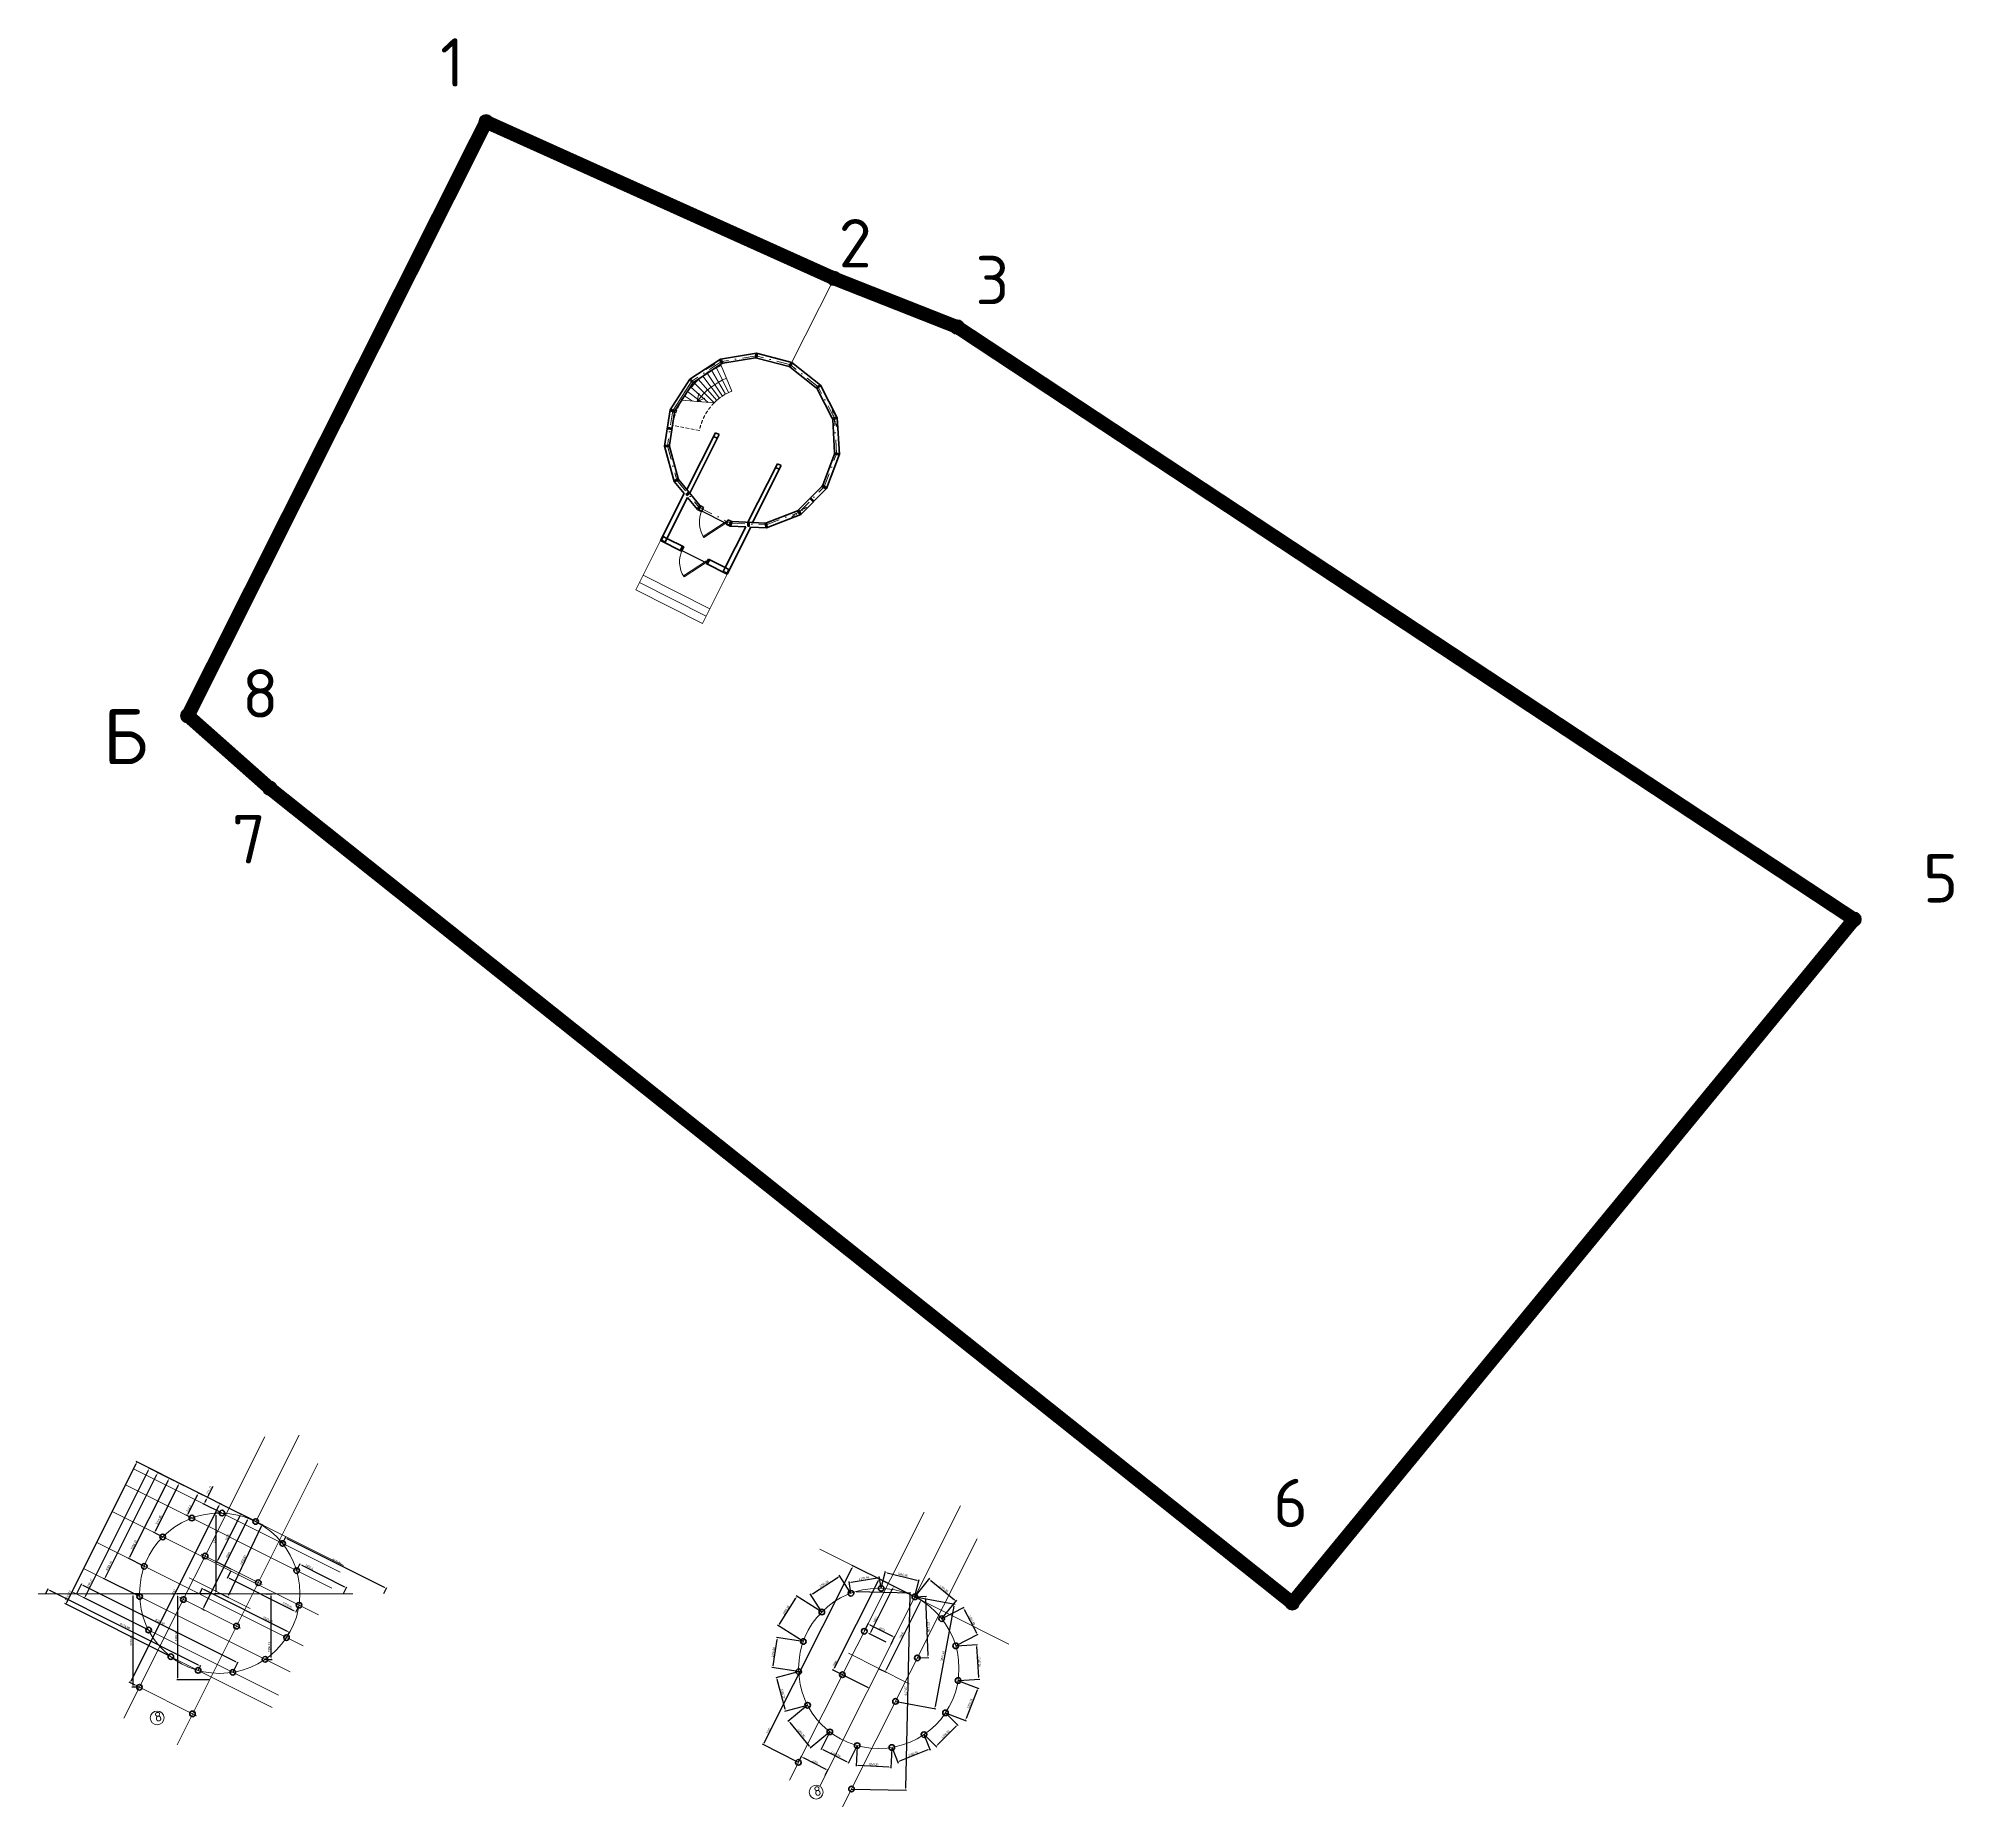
# Model space of a CAD drawing. Header units: millimetres. Extents: x -251276 to -64927, y -339544 to -199359.
# Drawn here: x -230538 to -161256, y -304895 to -240918 of the extents above; entities that cross this region are included whole.
import ezdxf

# ---------------------------------------------------------------- set-up
doc = ezdxf.new("R2010")
doc.units = ezdxf.units.MM
for name, pattern in [('CENTER2', [28.575, 19.05, -3.175, 3.175, -3.175]), ('штриховая', [19.05, 12.7, -6.35]), ('штрихпунктирнаяX2', [50.8, 25.4, -12.7, 0, -12.7])]:
    doc.linetypes.add(name, pattern=pattern)
doc.layers.get('0').update_dxf_attribs({"color": 251, "lineweight": 15})
for name, color, linetype, lineweight in [('границы', 1, 'Continuous', 70), ('линия', 7, 'Continuous', 30), ('Оси', 7, 'штрихпунктирнаяX2', 18), ('размеры', 7, 'Continuous', 18), ('Стены', 7, 'Continuous', 60), ('штриховая', 160, 'штриховая', 18)]:
    doc.layers.add(name, color=color, linetype=linetype, lineweight=lineweight)
doc.dimstyles.new('Аннотативный', dxfattribs={"dimscale": 0, "dimtxt": 2.5, "dimasz": 2.5, "dimexe": 1.25, "dimexo": 0.625, "dimtad": 1, "dimtxsty": 'Standard', "dimcen": 2.5, "dimadec": 0, "dimazin": 0, "dimtfac": 1, "dimtmove": 0, "dimatfit": 3, "dimfxl": 1, "dimarcsym": 0})

# ---------------------------------------------------------------- blocks, each defined once
blk = doc.blocks.new('*U77')
for p, q in [((0, 0), (0, -100)), ((1000, 0), (1000, -100))]:
    blk.add_line(p, q)
blk.add_lwpolyline([(0, 0), (500, 866), (538, 844), (38, -22)], close=True)
blk.add_arc((0, 0), 1000, 0, 60)
blk = doc.blocks.new('*D413')
at = {"color": 0, "lineweight": -2, "transparency": 16777216}
for p, q in [((-222475, -294756), (-223656, -297240)), ((-222657, -294587), (-222409, -294704)), ((-223902, -297206), (-223654, -297324))]:
    blk.add_line(p, q, dxfattribs=at)
at = {"color": 0, "transparency": 16777216}
for points in [[(-222487, -294751), (-222464, -294761), (-222443, -294688)], [(-223667, -297235), (-223645, -297246), (-223688, -297308)]]:
    blk.add_solid(points, dxfattribs=at)
at = {"layer": 'Defpoints', "color": 0, "transparency": 16777216}
for p in [(-222674, -294578), (-223919, -297198), (-223688, -297308)]:
    blk.add_point(p, dxfattribs=at)
at = {"color": 0, "transparency": 16777216, "insert": (-223122, -295971), "char_height": 75, "attachment_point": 5, "rotation": 64.5812}
blk.add_mtext('2900,63', dxfattribs=at)
blk = doc.blocks.new('*D414')
at = {"color": 0, "lineweight": -2, "transparency": 16777216}
for p, q in [((-226898, -297198), (-227149, -297198)), ((-227112, -300498), (-227112, -297273)), ((-226898, -300573), (-227149, -300573))]:
    blk.add_line(p, q, dxfattribs=at)
at = {"color": 0, "transparency": 16777216}
for points in [[(-227124, -297273), (-227099, -297273), (-227112, -297198)], [(-227124, -300498), (-227099, -300498), (-227112, -300573)]]:
    blk.add_solid(points, dxfattribs=at)
at = {"layer": 'Defpoints', "color": 0, "transparency": 16777216}
for p in [(-227112, -297198), (-226879, -297198), (-226879, -300573)]:
    blk.add_point(p, dxfattribs=at)
at = {"color": 0, "transparency": 16777216, "insert": (-227174, -298886), "char_height": 75, "attachment_point": 5, "rotation": 90}
blk.add_mtext('3374,46', dxfattribs=at)
blk = doc.blocks.new('*D408')
at = {"color": 0, "lineweight": -2, "transparency": 16777216}
for p, q in [((-224363, -297198), (-225528, -297198)), ((-225490, -300234), (-225490, -297273)), ((-224363, -300309), (-225528, -300309))]:
    blk.add_line(p, q, dxfattribs=at)
at = {"color": 0, "transparency": 16777216}
for points in [[(-225503, -297273), (-225478, -297273), (-225490, -297198)], [(-225503, -300234), (-225478, -300234), (-225490, -300309)]]:
    blk.add_solid(points, dxfattribs=at)
at = {"layer": 'Defpoints', "color": 0, "transparency": 16777216}
for p in [(-225490, -297198), (-224344, -297198), (-224344, -300309)]:
    blk.add_point(p, dxfattribs=at)
at = {"color": 0, "transparency": 16777216, "insert": (-225553, -298753), "char_height": 75, "attachment_point": 5, "rotation": 90}
blk.add_mtext('3110,3', dxfattribs=at)
blk = doc.blocks.new('*D409')
at = {"color": 0, "lineweight": -2, "transparency": 16777216}
for p, q in [((-223910, -294272), (-224154, -294272)), ((-224116, -294347), (-224116, -297123)), ((-223910, -297198), (-224154, -297198))]:
    blk.add_line(p, q, dxfattribs=at)
at = {"color": 0, "transparency": 16777216}
for points in [[(-224129, -294347), (-224104, -294347), (-224116, -294272)], [(-224129, -297123), (-224104, -297123), (-224116, -297198)]]:
    blk.add_solid(points, dxfattribs=at)
at = {"layer": 'Defpoints', "color": 0, "transparency": 16777216}
for p in [(-223892, -294272), (-224116, -297198), (-223892, -297198)]:
    blk.add_point(p, dxfattribs=at)
at = {"color": 0, "transparency": 16777216, "insert": (-224173, -295250), "char_height": 75, "attachment_point": 5, "rotation": 90}
blk.add_mtext('2926', dxfattribs=at)
blk = doc.blocks.new('*D410')
at = {"color": 0, "lineweight": -2, "transparency": 16777216}
for p, q in [((-225122, -294300), (-224776, -293609)), ((-224587, -293620), (-224776, -293525)), ((-225000, -294444), (-225189, -294350))]:
    blk.add_line(p, q, dxfattribs=at)
at = {"color": 0, "transparency": 16777216}
for points in [[(-224787, -293604), (-224765, -293615), (-224742, -293542)], [(-225133, -294294), (-225111, -294305), (-225155, -294367)]]:
    blk.add_solid(points, dxfattribs=at)
at = {"layer": 'Defpoints', "color": 0, "transparency": 16777216}
for p in [(-224742, -293542), (-224570, -293628), (-224984, -294453)]:
    blk.add_point(p, dxfattribs=at)
at = {"color": 0, "transparency": 16777216, "insert": (-225092, -294100), "char_height": 75, "attachment_point": 5, "rotation": 63.38405}
blk.add_mtext('922,2', dxfattribs=at)
blk = doc.blocks.new('*D411')
at = {"color": 0, "lineweight": -2, "transparency": 16777216}
for p, q in [((-226303, -294918), (-225472, -293260)), ((-225157, -293334), (-225472, -293176)), ((-226055, -295126), (-226370, -294968))]:
    blk.add_line(p, q, dxfattribs=at)
at = {"color": 0, "transparency": 16777216}
for points in [[(-225483, -293255), (-225461, -293266), (-225439, -293193)], [(-226314, -294912), (-226292, -294923), (-226336, -294985)]]:
    blk.add_solid(points, dxfattribs=at)
at = {"layer": 'Defpoints', "color": 0, "transparency": 16777216}
for p in [(-225439, -293193), (-225140, -293343), (-226038, -295134)]:
    blk.add_point(p, dxfattribs=at)
at = {"color": 0, "transparency": 16777216, "insert": (-226175, -294524), "char_height": 75, "attachment_point": 5, "rotation": 63.38405}
blk.add_mtext('2003,85', dxfattribs=at)
blk = doc.blocks.new('*D412')
at = {"color": 0, "lineweight": -2, "transparency": 16777216}
for p, q in [((-225264, -293281), (-225834, -292995)), ((-227225, -295853), (-225834, -293079)), ((-226722, -296189), (-227292, -295904))]:
    blk.add_line(p, q, dxfattribs=at)
at = {"color": 0, "transparency": 16777216}
for points in [[(-225845, -293073), (-225823, -293084), (-225801, -293012)], [(-227236, -295848), (-227213, -295859), (-227258, -295920)]]:
    blk.add_solid(points, dxfattribs=at)
at = {"layer": 'Defpoints', "color": 0, "transparency": 16777216}
for p in [(-225801, -293012), (-225248, -293289), (-226705, -296198)]:
    blk.add_point(p, dxfattribs=at)
at = {"color": 0, "transparency": 16777216, "insert": (-227077, -295420), "char_height": 75, "attachment_point": 5, "rotation": 63.38405}
blk.add_mtext('3253,42', dxfattribs=at)
blk = doc.blocks.new('*D399')
at = {"color": 0, "lineweight": -2, "transparency": 16777216}
for p, q in [((-228111, -296587), (-226249, -292871)), ((-224959, -293434), (-226249, -292787)), ((-226888, -297283), (-228178, -296637))]:
    blk.add_line(p, q, dxfattribs=at)
at = {"color": 0, "transparency": 16777216}
for points in [[(-226260, -292866), (-226238, -292877), (-226215, -292804)], [(-228122, -296581), (-228099, -296592), (-228144, -296654)]]:
    blk.add_solid(points, dxfattribs=at)
at = {"layer": 'Defpoints', "color": 0, "transparency": 16777216}
for p in [(-226215, -292804), (-224942, -293442), (-226871, -297292)]:
    blk.add_point(p, dxfattribs=at)
at = {"color": 0, "transparency": 16777216, "insert": (-227978, -296182), "char_height": 75, "attachment_point": 5, "rotation": 63.38405}
blk.add_mtext('4305,95', dxfattribs=at)
blk = doc.blocks.new('*D400')
at = {"color": 0, "lineweight": -2, "transparency": 16777216}
for p, q in [((-228835, -297275), (-226552, -292719)), ((-224215, -293806), (-226552, -292636)), ((-226565, -298497), (-228902, -297326))]:
    blk.add_line(p, q, dxfattribs=at)
at = {"color": 0, "transparency": 16777216}
for points in [[(-226563, -292714), (-226541, -292725), (-226518, -292652)], [(-228846, -297270), (-228824, -297281), (-228868, -297343)]]:
    blk.add_solid(points, dxfattribs=at)
at = {"layer": 'Defpoints', "color": 0, "transparency": 16777216}
for p in [(-226518, -292652), (-224198, -293815), (-226549, -298505)]:
    blk.add_point(p, dxfattribs=at)
at = {"color": 0, "transparency": 16777216, "insert": (-228678, -296823), "char_height": 75, "attachment_point": 5, "rotation": 63.38405}
blk.add_mtext('5246,15', dxfattribs=at)
blk = doc.blocks.new('*D401')
at = {"color": 0, "lineweight": -2, "transparency": 16777216}
for p, q in [((-229509, -297497), (-227002, -292494)), ((-223186, -294322), (-227002, -292410)), ((-225760, -299460), (-229576, -297548))]:
    blk.add_line(p, q, dxfattribs=at)
at = {"color": 0, "transparency": 16777216}
for points in [[(-227013, -292488), (-226991, -292499), (-226968, -292427)], [(-229520, -297492), (-229498, -297503), (-229543, -297565)]]:
    blk.add_solid(points, dxfattribs=at)
at = {"layer": 'Defpoints', "color": 0, "transparency": 16777216}
for p in [(-226968, -292427), (-223169, -294331), (-225744, -299468)]:
    blk.add_point(p, dxfattribs=at)
at = {"color": 0, "transparency": 16777216, "insert": (-229457, -297254), "char_height": 75, "attachment_point": 5, "rotation": 63.38405}
blk.add_mtext('5746,72', dxfattribs=at)
blk = doc.blocks.new('*D402')
at = {"color": 0, "lineweight": -2, "transparency": 16777216}
for p, q in [((-230265, -297182), (-230177, -297005)), ((-224741, -299771), (-230126, -297072)), ((-224746, -299947), (-224657, -299771))]:
    blk.add_line(p, q, dxfattribs=at)
at = {"color": 0, "transparency": 16777216}
for points in [[(-230121, -297061), (-230132, -297083), (-230193, -297038)], [(-224736, -299759), (-224747, -299782), (-224674, -299804)]]:
    blk.add_solid(points, dxfattribs=at)
at = {"layer": 'Defpoints', "color": 0, "transparency": 16777216}
for p in [(-230274, -297198), (-230193, -297038), (-224754, -299964)]:
    blk.add_point(p, dxfattribs=at)
at = {"color": 0, "transparency": 16777216, "insert": (-227406, -298365), "char_height": 75, "attachment_point": 5, "rotation": 333.38405}
blk.add_mtext('6173,56', dxfattribs=at)
blk = doc.blocks.new('*D403')
at = {"color": 0, "lineweight": -2, "transparency": 16777216}
for p, q in [((-222317, -297198), (-222082, -297198)), ((-222120, -299489), (-222120, -297273)), ((-222317, -299564), (-222082, -299564))]:
    blk.add_line(p, q, dxfattribs=at)
at = {"color": 0, "transparency": 16777216}
for points in [[(-222132, -297273), (-222107, -297273), (-222120, -297198)], [(-222132, -299489), (-222107, -299489), (-222120, -299564)]]:
    blk.add_solid(points, dxfattribs=at)
at = {"layer": 'Defpoints', "color": 0, "transparency": 16777216}
for p in [(-222336, -297198), (-222120, -297198), (-222336, -299564)]:
    blk.add_point(p, dxfattribs=at)
at = {"color": 0, "transparency": 16777216, "insert": (-222182, -299121), "char_height": 75, "attachment_point": 5, "rotation": 90}
blk.add_mtext('2366,13', dxfattribs=at)
blk = doc.blocks.new('*D404')
at = {"color": 0, "lineweight": -2, "transparency": 16777216}
for p, q in [((-224700, -297182), (-224595, -296973)), ((-221529, -298551), (-224545, -297040)), ((-221550, -298760), (-221446, -298551))]:
    blk.add_line(p, q, dxfattribs=at)
at = {"color": 0, "transparency": 16777216}
for points in [[(-224539, -297029), (-224551, -297051), (-224612, -297006)], [(-221524, -298540), (-221535, -298562), (-221462, -298585)]]:
    blk.add_solid(points, dxfattribs=at)
at = {"layer": 'Defpoints', "color": 0, "transparency": 16777216}
for p in [(-224708, -297198), (-224612, -297006), (-221558, -298777)]:
    blk.add_point(p, dxfattribs=at)
at = {"color": 0, "transparency": 16777216, "insert": (-222236, -298127), "char_height": 75, "attachment_point": 5, "rotation": 333.38405}
blk.add_mtext('3523,06', dxfattribs=at)
blk = doc.blocks.new('*D405')
at = {"color": 0, "lineweight": -2, "transparency": 16777216}
for p, q in [((-223580, -296387), (-223705, -296636)), ((-221290, -297805), (-223622, -296636)), ((-221115, -297622), (-221240, -297872))]:
    blk.add_line(p, q, dxfattribs=at)
at = {"color": 0, "transparency": 16777216}
for points in [[(-223616, -296625), (-223627, -296647), (-223689, -296603)], [(-221284, -297794), (-221295, -297816), (-221223, -297838)]]:
    blk.add_solid(points, dxfattribs=at)
at = {"layer": 'Defpoints', "color": 0, "transparency": 16777216}
for p in [(-223572, -296370), (-223689, -296603), (-221106, -297606)]:
    blk.add_point(p, dxfattribs=at)
at = {"color": 0, "transparency": 16777216, "insert": (-221532, -297613), "char_height": 75, "attachment_point": 5, "rotation": 333.38405}
blk.add_mtext('2758,06', dxfattribs=at)
blk = doc.blocks.new('*D406')
at = {"color": 0, "lineweight": -2, "transparency": 16777216}
for p, q in [((-221183, -296336), (-221060, -296092)), ((-221010, -296159), (-219458, -296937)), ((-219496, -297182), (-219374, -296937))]:
    blk.add_line(p, q, dxfattribs=at)
at = {"color": 0, "transparency": 16777216}
for points in [[(-221004, -296148), (-221016, -296170), (-221077, -296125)], [(-219452, -296926), (-219463, -296948), (-219391, -296971)]]:
    blk.add_solid(points, dxfattribs=at)
at = {"layer": 'Defpoints', "color": 0, "transparency": 16777216}
for p in [(-221191, -296353), (-219505, -297198), (-219391, -296971)]:
    blk.add_point(p, dxfattribs=at)
at = {"color": 0, "transparency": 16777216, "insert": (-220738, -296226), "char_height": 75, "attachment_point": 5, "rotation": 333.38405}
blk.add_mtext('1886,5', dxfattribs=at)
blk = doc.blocks.new('*D407')
at = {"color": 0, "lineweight": -2, "transparency": 16777216}
for p, q in [((-221692, -295354), (-221583, -295136)), ((-218019, -296964), (-221533, -295203)), ((-218044, -297182), (-217935, -296964))]:
    blk.add_line(p, q, dxfattribs=at)
at = {"color": 0, "transparency": 16777216}
for points in [[(-221527, -295192), (-221538, -295215), (-221600, -295170)], [(-218014, -296953), (-218025, -296975), (-217952, -296998)]]:
    blk.add_solid(points, dxfattribs=at)
at = {"layer": 'Defpoints', "color": 0, "transparency": 16777216}
for p in [(-221700, -295370), (-221600, -295170), (-218053, -297198)]:
    blk.add_point(p, dxfattribs=at)
at = {"color": 0, "transparency": 16777216, "insert": (-219748, -296028), "char_height": 75, "attachment_point": 5, "rotation": 333.38405}
blk.add_mtext('4079,94', dxfattribs=at)
blk = doc.blocks.new('*D397')
at = {"color": 0, "lineweight": -2, "transparency": 16777216}
for p, q in [((-222854, -294489), (-222968, -294431)), ((-224556, -297685), (-222968, -294515)), ((-224509, -297792), (-224623, -297735))]:
    blk.add_line(p, q, dxfattribs=at)
at = {"color": 0, "transparency": 16777216}
for points in [[(-222979, -294510), (-222957, -294521), (-222934, -294448)], [(-224567, -297679), (-224545, -297690), (-224590, -297752)]]:
    blk.add_solid(points, dxfattribs=at)
at = {"layer": 'Defpoints', "color": 0, "transparency": 16777216}
for p in [(-222934, -294448), (-222837, -294497), (-224492, -297800)]:
    blk.add_point(p, dxfattribs=at)
at = {"color": 0, "transparency": 16777216, "insert": (-223672, -295794), "char_height": 75, "attachment_point": 5, "rotation": 63.38405}
blk.add_mtext('3695', dxfattribs=at)
blk = doc.blocks.new('*D398')
at = {"color": 0, "lineweight": -2, "transparency": 16777216}
for p, q in [((-227178, -300339), (-224001, -293998)), ((-223793, -294018), (-224001, -293914)), ((-227038, -300493), (-227246, -300389))]:
    blk.add_line(p, q, dxfattribs=at)
at = {"color": 0, "transparency": 16777216}
for points in [[(-224012, -293992), (-223990, -294003), (-223967, -293931)], [(-227190, -300333), (-227167, -300345), (-227212, -300406)]]:
    blk.add_solid(points, dxfattribs=at)
at = {"layer": 'Defpoints', "color": 0, "transparency": 16777216}
for p in [(-223967, -293931), (-223777, -294026), (-227022, -300502)]:
    blk.add_point(p, dxfattribs=at)
at = {"color": 0, "transparency": 16777216, "insert": (-225640, -297143), "char_height": 75, "attachment_point": 5, "rotation": 63.38405}
blk.add_mtext('7243', dxfattribs=at)
blk = doc.blocks.new('*D394')
at = {"color": 0, "lineweight": -2, "transparency": 16777216}
for p, q in [((-223787, -294021), (-224449, -293689)), ((-224416, -293706), (-224214, -293303)), ((-223908, -294264), (-224571, -293932)), ((-224504, -293882), (-224449, -293773))]:
    blk.add_line(p, q, dxfattribs=at)
at = {"color": 0, "transparency": 16777216}
for points in [[(-224461, -293767), (-224438, -293778), (-224416, -293706)], [(-224515, -293876), (-224493, -293887), (-224538, -293949)]]:
    blk.add_solid(points, dxfattribs=at)
at = {"layer": 'Defpoints', "color": 0, "transparency": 16777216}
for p in [(-224416, -293706), (-223892, -294272), (-223770, -294029)]:
    blk.add_point(p, dxfattribs=at)
at = {"color": 0, "transparency": 16777216, "insert": (-224354, -293443), "char_height": 75, "attachment_point": 5, "rotation": 63.38405}
blk.add_mtext('271,71', dxfattribs=at)
blk = doc.blocks.new('*D395')
at = {"color": 0, "lineweight": -2, "transparency": 16777216}
for p, q in [((-229148, -297182), (-228967, -296821)), ((-223396, -299655), (-228917, -296888)), ((-223492, -300016), (-223312, -299655))]:
    blk.add_line(p, q, dxfattribs=at)
at = {"color": 0, "transparency": 16777216}
for points in [[(-228911, -296877), (-228923, -296900), (-228984, -296855)], [(-223390, -299644), (-223401, -299666), (-223329, -299689)]]:
    blk.add_solid(points, dxfattribs=at)
at = {"layer": 'Defpoints', "color": 0, "transparency": 16777216}
for p in [(-229156, -297198), (-228984, -296855), (-223501, -300032)]:
    blk.add_point(p, dxfattribs=at)
at = {"color": 0, "transparency": 16777216, "insert": (-226128, -298216), "char_height": 75, "attachment_point": 5, "rotation": 333.38405}
blk.add_mtext('6325,87', dxfattribs=at)
blk = doc.blocks.new('*D396')
at = {"color": 0, "lineweight": -2, "transparency": 16777216}
for p, q in [((-223247, -294375), (-224047, -295971)), ((-222691, -294570), (-223247, -294291)), ((-223558, -296300), (-224114, -296021))]:
    blk.add_line(p, q, dxfattribs=at)
at = {"color": 0, "transparency": 16777216}
for points in [[(-223259, -294370), (-223236, -294381), (-223214, -294308)], [(-224058, -295965), (-224036, -295977), (-224081, -296038)]]:
    blk.add_solid(points, dxfattribs=at)
at = {"layer": 'Defpoints', "color": 0, "transparency": 16777216}
for p in [(-222674, -294578), (-224081, -296038), (-223541, -296308)]:
    blk.add_point(p, dxfattribs=at)
at = {"color": 0, "transparency": 16777216, "insert": (-223698, -295148), "char_height": 75, "attachment_point": 5, "rotation": 63.38405}
blk.add_mtext('1935', dxfattribs=at)
blk = doc.blocks.new('*D435')
at = {"color": 0, "lineweight": -2, "transparency": 16777216}
for p, q in [((-200427, -298582), (-199626, -296987)), ((-199002, -297217), (-199626, -296903)), ((-199870, -298946), (-200494, -298632))]:
    blk.add_line(p, q, dxfattribs=at)
at = {"color": 0, "transparency": 16777216}
for points in [[(-199637, -296981), (-199615, -296993), (-199593, -296920)], [(-200438, -298577), (-200416, -298588), (-200461, -298649)]]:
    blk.add_solid(points, dxfattribs=at)
at = {"layer": 'Defpoints', "color": 0, "transparency": 16777216}
for p in [(-199593, -296920), (-198985, -297225), (-199854, -298954)]:
    blk.add_point(p, dxfattribs=at)
at = {"color": 0, "transparency": 16777216, "insert": (-200258, -298119), "char_height": 75, "attachment_point": 5, "rotation": 63.33732}
blk.add_mtext('1935', dxfattribs=at)
blk = doc.blocks.new('*D436')
at = {"color": 0, "lineweight": -2, "transparency": 16777216}
for p, q in [((-200654, -298531), (-200513, -298249)), ((-200462, -298316), (-199637, -298731)), ((-199694, -299013), (-199553, -298731))]:
    blk.add_line(p, q, dxfattribs=at)
at = {"color": 0, "transparency": 16777216}
for points in [[(-200457, -298305), (-200468, -298328), (-200529, -298283)], [(-199631, -298720), (-199642, -298742), (-199570, -298765)]]:
    blk.add_solid(points, dxfattribs=at)
at = {"layer": 'Defpoints', "color": 0, "transparency": 16777216}
for p in [(-200662, -298548), (-199703, -299030), (-199570, -298765)]:
    blk.add_point(p, dxfattribs=at)
at = {"color": 0, "transparency": 16777216, "insert": (-200024, -298473), "char_height": 75, "attachment_point": 5, "rotation": 333.33732}
blk.add_mtext('1074', dxfattribs=at)
blk = doc.blocks.new('*D437')
at = {"color": 0, "lineweight": -2, "transparency": 16777216}
for p, q in [((-200159, -296720), (-201749, -299888)), ((-198851, -297292), (-200158, -296636)), ((-200509, -300594), (-201816, -299938))]:
    blk.add_line(p, q, dxfattribs=at)
at = {"color": 0, "transparency": 16777216}
for points in [[(-200170, -296714), (-200147, -296725), (-200125, -296653)], [(-201760, -299882), (-201738, -299893), (-201783, -299955)]]:
    blk.add_solid(points, dxfattribs=at)
at = {"layer": 'Defpoints', "color": 0, "transparency": 16777216}
for p in [(-198834, -297301), (-201783, -299955), (-200492, -300603)]:
    blk.add_point(p, dxfattribs=at)
at = {"color": 0, "transparency": 16777216, "insert": (-201724, -299712), "char_height": 75, "attachment_point": 5, "rotation": 63.33732}
blk.add_mtext('3695', dxfattribs=at)
blk = doc.blocks.new('*D438')
at = {"color": 0, "lineweight": -2, "transparency": 16777216}
for p, q in [((-198639, -297482), (-199873, -299940)), ((-198818, -297309), (-198572, -297432)), ((-200119, -299901), (-199874, -300024))]:
    blk.add_line(p, q, dxfattribs=at)
at = {"color": 0, "transparency": 16777216}
for points in [[(-198651, -297477), (-198628, -297488), (-198606, -297415)], [(-199885, -299934), (-199862, -299946), (-199907, -300007)]]:
    blk.add_solid(points, dxfattribs=at)
at = {"layer": 'Defpoints', "color": 0, "transparency": 16777216}
for p in [(-198834, -297301), (-200136, -299892), (-199907, -300007)]:
    blk.add_point(p, dxfattribs=at)
at = {"color": 0, "transparency": 16777216, "insert": (-199307, -298686), "char_height": 75, "attachment_point": 5, "rotation": 63.33732}
blk.add_mtext('2900', dxfattribs=at)
blk = doc.blocks.new('*D423')
at = {"color": 0, "lineweight": -2, "transparency": 16777216}
for p, q in [((-203036, -303275), (-202923, -303050)), ((-202873, -303118), (-202047, -303532)), ((-202076, -303757), (-201964, -303532))]:
    blk.add_line(p, q, dxfattribs=at)
at = {"color": 0, "transparency": 16777216}
for points in [[(-202868, -303106), (-202879, -303129), (-202940, -303084)], [(-202042, -303521), (-202053, -303543), (-201980, -303566)]]:
    blk.add_solid(points, dxfattribs=at)
at = {"layer": 'Defpoints', "color": 0, "transparency": 16777216}
for p in [(-203044, -303292), (-202085, -303773), (-201980, -303566)]:
    blk.add_point(p, dxfattribs=at)
at = {"color": 0, "transparency": 16777216, "insert": (-202435, -303275), "char_height": 75, "attachment_point": 5, "rotation": 333.33732}
blk.add_mtext('1074', dxfattribs=at)
blk = doc.blocks.new('*D424')
at = {"color": 0, "lineweight": -2, "transparency": 16777216}
for p, q in [((-204279, -302588), (-201096, -296249)), ((-199811, -296810), (-201095, -296165)), ((-203061, -303283), (-204346, -302638))]:
    blk.add_line(p, q, dxfattribs=at)
at = {"color": 0, "transparency": 16777216}
for points in [[(-201107, -296244), (-201084, -296255), (-201062, -296182)], [(-204290, -302582), (-204267, -302594), (-204312, -302655)]]:
    blk.add_solid(points, dxfattribs=at)
at = {"layer": 'Defpoints', "color": 0, "transparency": 16777216}
for p in [(-201062, -296182), (-199794, -296819), (-203044, -303292)]:
    blk.add_point(p, dxfattribs=at)
at = {"color": 0, "transparency": 16777216, "insert": (-204120, -302148), "char_height": 75, "attachment_point": 5, "rotation": 63.33732}
blk.add_mtext('7243', dxfattribs=at)
blk = doc.blocks.new('*D425')
at = {"color": 0, "lineweight": -2, "transparency": 16777216}
for p, q in [((-198823, -297286), (-198290, -296632)), ((-198256, -296709), (-197399, -297407)), ((-197849, -298079), (-197317, -297425))]:
    blk.add_line(p, q, dxfattribs=at)
at = {"color": 0, "transparency": 16777216}
for points in [[(-198248, -296699), (-198264, -296719), (-198314, -296662)], [(-197391, -297397), (-197407, -297417), (-197340, -297454)]]:
    blk.add_solid(points, dxfattribs=at)
at = {"layer": 'Defpoints', "color": 0, "transparency": 16777216}
for p in [(-198834, -297301), (-197340, -297454), (-197861, -298093)]:
    blk.add_point(p, dxfattribs=at)
at = {"color": 0, "transparency": 16777216, "insert": (-197788, -297009), "char_height": 75, "attachment_point": 5, "rotation": 320.83732}
blk.add_mtext('1255,35', dxfattribs=at)
blk = doc.blocks.new('*D426')
at = {"color": 0, "lineweight": -2, "transparency": 16777216}
for p, q in [((-197844, -298085), (-197047, -297673)), ((-197046, -297757), (-196607, -298606)), ((-197336, -299068), (-196539, -298656))]:
    blk.add_line(p, q, dxfattribs=at)
at = {"color": 0, "transparency": 16777216}
for points in [[(-197035, -297751), (-197057, -297762), (-197081, -297690)], [(-196596, -298601), (-196618, -298612), (-196572, -298673)]]:
    blk.add_solid(points, dxfattribs=at)
at = {"layer": 'Defpoints', "color": 0, "transparency": 16777216}
for p in [(-197861, -298093), (-197353, -299077), (-196572, -298673)]:
    blk.add_point(p, dxfattribs=at)
at = {"color": 0, "transparency": 16777216, "insert": (-196771, -298153), "char_height": 75, "attachment_point": 5, "rotation": 297.33732}
blk.add_mtext('1106,69', dxfattribs=at)
blk = doc.blocks.new('*D427')
at = {"color": 0, "lineweight": -2, "transparency": 16777216}
for p, q in [((-197334, -299075), (-196568, -299024)), ((-196601, -299101), (-196527, -300204)), ((-197250, -300328), (-196484, -300276))]:
    blk.add_line(p, q, dxfattribs=at)
at = {"color": 0, "transparency": 16777216}
for points in [[(-196588, -299100), (-196613, -299102), (-196606, -299026)], [(-196514, -300203), (-196539, -300205), (-196522, -300279)]]:
    blk.add_solid(points, dxfattribs=at)
at = {"layer": 'Defpoints', "color": 0, "transparency": 16777216}
for p in [(-197353, -299077), (-197269, -300329), (-196522, -300279)]:
    blk.add_point(p, dxfattribs=at)
at = {"color": 0, "transparency": 16777216, "insert": (-196501, -299649), "char_height": 75, "attachment_point": 5, "rotation": 273.83732}
blk.add_mtext('1255,35', dxfattribs=at)
blk = doc.blocks.new('*D428')
at = {"color": 0, "lineweight": -2, "transparency": 16777216}
for p, q in [((-197251, -300336), (-196520, -300619)), ((-196582, -300675), (-196981, -301706)), ((-197705, -301507), (-196973, -301790))]:
    blk.add_line(p, q, dxfattribs=at)
at = {"color": 0, "transparency": 16777216}
for points in [[(-196594, -300671), (-196570, -300680), (-196555, -300605)], [(-196993, -301702), (-196969, -301711), (-197008, -301776)]]:
    blk.add_solid(points, dxfattribs=at)
at = {"layer": 'Defpoints', "color": 0, "transparency": 16777216}
for p in [(-197269, -300329), (-197722, -301500), (-197008, -301776)]:
    blk.add_point(p, dxfattribs=at)
at = {"color": 0, "transparency": 16777216, "insert": (-196840, -301168), "char_height": 75, "attachment_point": 5, "rotation": 68.83732}
blk.add_mtext('1255,35', dxfattribs=at)
blk = doc.blocks.new('*D429')
at = {"color": 0, "lineweight": -2, "transparency": 16777216}
for p, q in [((-198013, -302662), (-197341, -301982)), ((-197709, -301513), (-197262, -301955)), ((-198487, -302300), (-198040, -302742))]:
    blk.add_line(p, q, dxfattribs=at)
at = {"color": 0, "transparency": 16777216}
for points in [[(-197350, -301973), (-197332, -301991), (-197288, -301928)], [(-198022, -302653), (-198005, -302671), (-198066, -302716)]]:
    blk.add_solid(points, dxfattribs=at)
at = {"layer": 'Defpoints', "color": 0, "transparency": 16777216}
for p in [(-197722, -301500), (-197288, -301928), (-198500, -302287)]:
    blk.add_point(p, dxfattribs=at)
at = {"color": 0, "transparency": 16777216, "insert": (-197722, -302278), "char_height": 75, "attachment_point": 5, "rotation": 45.33732}
blk.add_mtext('1106,69', dxfattribs=at)
blk = doc.blocks.new('*D430')
at = {"color": 0, "lineweight": -2, "transparency": 16777216}
for p, q in [((-198493, -302304), (-198275, -302847)), ((-199658, -302771), (-199441, -303314)), ((-198359, -302840), (-199385, -303251))]:
    blk.add_line(p, q, dxfattribs=at)
at = {"color": 0, "transparency": 16777216}
for points in [[(-199390, -303240), (-199380, -303263), (-199455, -303279)], [(-198364, -302829), (-198354, -302852), (-198289, -302812)]]:
    blk.add_solid(points, dxfattribs=at)
at = {"layer": 'Defpoints', "color": 0, "transparency": 16777216}
for p in [(-199665, -302754), (-198500, -302287), (-199455, -303279)]:
    blk.add_point(p, dxfattribs=at)
at = {"color": 0, "transparency": 16777216, "insert": (-198895, -302988), "char_height": 75, "attachment_point": 5, "rotation": 21.83732}
blk.add_mtext('1255,35', dxfattribs=at)
blk = doc.blocks.new('*D431')
at = {"color": 0, "lineweight": -2, "transparency": 16777216}
for p, q in [((-200920, -302703), (-200960, -303433)), ((-199779, -303461), (-200883, -303400)), ((-199666, -302773), (-199707, -303502))]:
    blk.add_line(p, q, dxfattribs=at)
at = {"color": 0, "transparency": 16777216}
for points in [[(-200882, -303387), (-200884, -303412), (-200958, -303395)], [(-199779, -303448), (-199780, -303473), (-199704, -303465)]]:
    blk.add_solid(points, dxfattribs=at)
at = {"layer": 'Defpoints', "color": 0, "transparency": 16777216}
for p in [(-200919, -302685), (-199665, -302754), (-200958, -303395)]:
    blk.add_point(p, dxfattribs=at)
at = {"color": 0, "transparency": 16777216, "insert": (-200328, -303368), "char_height": 75, "attachment_point": 5, "rotation": 356.83732}
blk.add_mtext('1255,35', dxfattribs=at)
blk = doc.blocks.new('*D432')
at = {"color": 0, "lineweight": -2, "transparency": 16777216}
for p, q in [((-201916, -302205), (-202234, -302838)), ((-200927, -302701), (-201245, -303334)), ((-201295, -303267), (-202150, -302838))]:
    blk.add_line(p, q, dxfattribs=at)
at = {"color": 0, "transparency": 16777216}
for points in [[(-202144, -302827), (-202156, -302849), (-202217, -302804)], [(-201289, -303256), (-201301, -303278), (-201228, -303301)]]:
    blk.add_solid(points, dxfattribs=at)
at = {"layer": 'Defpoints', "color": 0, "transparency": 16777216}
for p in [(-201908, -302188), (-200919, -302685), (-202217, -302804)]:
    blk.add_point(p, dxfattribs=at)
at = {"color": 0, "transparency": 16777216, "insert": (-201695, -302997), "char_height": 75, "attachment_point": 5, "rotation": 333.33732}
blk.add_mtext('1106,69', dxfattribs=at)
blk = doc.blocks.new('*D433')
at = {"color": 0, "lineweight": -2, "transparency": 16777216}
for p, q in [((-202726, -301236), (-203423, -301818)), ((-202639, -302700), (-203347, -301851)), ((-201922, -302200), (-202619, -302782))]:
    blk.add_line(p, q, dxfattribs=at)
at = {"color": 0, "transparency": 16777216}
for points in [[(-203337, -301843), (-203356, -301859), (-203395, -301794)], [(-202629, -302692), (-202648, -302708), (-202591, -302758)]]:
    blk.add_solid(points, dxfattribs=at)
at = {"layer": 'Defpoints', "color": 0, "transparency": 16777216}
for p in [(-202712, -301224), (-203395, -301794), (-201908, -302188)]:
    blk.add_point(p, dxfattribs=at)
at = {"color": 0, "transparency": 16777216, "insert": (-202945, -302236), "char_height": 75, "attachment_point": 5, "rotation": 309.83732}
blk.add_mtext('1255,35', dxfattribs=at)
blk = doc.blocks.new('*D434')
at = {"color": 0, "lineweight": -2, "transparency": 16777216}
for p, q in [((-203051, -300015), (-203866, -300231)), ((-203527, -301362), (-203810, -300294)), ((-202730, -301229), (-203544, -301445))]:
    blk.add_line(p, q, dxfattribs=at)
at = {"color": 0, "transparency": 16777216}
for points in [[(-203798, -300291), (-203822, -300297), (-203830, -300221)], [(-203515, -301359), (-203539, -301366), (-203508, -301435)]]:
    blk.add_solid(points, dxfattribs=at)
at = {"layer": 'Defpoints', "color": 0, "transparency": 16777216}
for p in [(-203830, -300221), (-203033, -300011), (-202712, -301224)]:
    blk.add_point(p, dxfattribs=at)
at = {"color": 0, "transparency": 16777216, "insert": (-203608, -300812), "char_height": 75, "attachment_point": 5, "rotation": 284.83732}
blk.add_mtext('1255,35', dxfattribs=at)
blk = doc.blocks.new('*D415')
at = {"color": 0, "lineweight": -2, "transparency": 16777216}
for p, q in [((-203957, -299794), (-203813, -298848)), ((-202885, -298914), (-203839, -298768)), ((-203052, -300008), (-204005, -299862))]:
    blk.add_line(p, q, dxfattribs=at)
at = {"color": 0, "transparency": 16777216}
for points in [[(-203825, -298846), (-203800, -298850), (-203801, -298774)], [(-203969, -299792), (-203945, -299796), (-203968, -299868)]]:
    blk.add_solid(points, dxfattribs=at)
at = {"layer": 'Defpoints', "color": 0, "transparency": 16777216}
for p in [(-203801, -298774), (-202867, -298917), (-203033, -300011)]:
    blk.add_point(p, dxfattribs=at)
at = {"color": 0, "transparency": 16777216, "insert": (-203947, -299312), "char_height": 75, "attachment_point": 5, "rotation": 81.33732}
blk.add_mtext('1106,69', dxfattribs=at)
blk = doc.blocks.new('*D416')
at = {"color": 0, "lineweight": -2, "transparency": 16777216}
for p, q in [((-203725, -298288), (-203136, -297353)), ((-202214, -297844), (-203128, -297269)), ((-202882, -298907), (-203796, -298332))]:
    blk.add_line(p, q, dxfattribs=at)
at = {"color": 0, "transparency": 16777216}
for points in [[(-203147, -297346), (-203126, -297359), (-203096, -297289)], [(-203735, -298282), (-203714, -298295), (-203765, -298352)]]:
    blk.add_solid(points, dxfattribs=at)
at = {"layer": 'Defpoints', "color": 0, "transparency": 16777216}
for p in [(-203096, -297289), (-202198, -297854), (-202867, -298917)]:
    blk.add_point(p, dxfattribs=at)
at = {"color": 0, "transparency": 16777216, "insert": (-203483, -297787), "char_height": 75, "attachment_point": 5, "rotation": 57.83732}
blk.add_mtext('1255,35', dxfattribs=at)
blk = doc.blocks.new('*D417')
at = {"color": 0, "lineweight": -2, "transparency": 16777216}
for p, q in [((-201154, -297157), (-201567, -296517)), ((-202209, -297838), (-202622, -297198)), ((-202539, -297188), (-201610, -296589))]:
    blk.add_line(p, q, dxfattribs=at)
at = {"color": 0, "transparency": 16777216}
for points in [[(-202545, -297178), (-202532, -297199), (-202602, -297229)], [(-201617, -296579), (-201603, -296600), (-201547, -296548)]]:
    blk.add_solid(points, dxfattribs=at)
at = {"layer": 'Defpoints', "color": 0, "transparency": 16777216}
for p in [(-201547, -296548), (-201144, -297173), (-202198, -297854)]:
    blk.add_point(p, dxfattribs=at)
at = {"color": 0, "transparency": 16777216, "insert": (-202108, -296836), "char_height": 75, "attachment_point": 5, "rotation": 32.83732}
blk.add_mtext('1255,35', dxfattribs=at)
blk = doc.blocks.new('*D418')
at = {"color": 0, "lineweight": -2, "transparency": 16777216}
for p, q in [((-201147, -297155), (-201213, -296748)), ((-201133, -296773), (-200189, -296618)), ((-200055, -296975), (-200121, -296569))]:
    blk.add_line(p, q, dxfattribs=at)
at = {"color": 0, "transparency": 16777216}
for points in [[(-201135, -296761), (-201131, -296786), (-201207, -296785)], [(-200191, -296606), (-200187, -296630), (-200115, -296606)]]:
    blk.add_solid(points, dxfattribs=at)
at = {"layer": 'Defpoints', "color": 0, "transparency": 16777216}
for p in [(-201144, -297173), (-200115, -296606), (-200052, -296994)]:
    blk.add_point(p, dxfattribs=at)
at = {"color": 0, "transparency": 16777216, "insert": (-200671, -296634), "char_height": 75, "attachment_point": 5, "rotation": 9.33732}
blk.add_mtext('1106,69', dxfattribs=at)
blk = doc.blocks.new('*D419')
at = {"color": 0, "lineweight": -2, "transparency": 16777216}
for p, q in [((-200047, -296975), (-199895, -296374)), ((-199832, -296428), (-198760, -296699)), ((-198830, -297282), (-198678, -296681))]:
    blk.add_line(p, q, dxfattribs=at)
at = {"color": 0, "transparency": 16777216}
for points in [[(-199829, -296416), (-199835, -296441), (-199904, -296410)], [(-198757, -296687), (-198763, -296711), (-198687, -296717)]]:
    blk.add_solid(points, dxfattribs=at)
at = {"layer": 'Defpoints', "color": 0, "transparency": 16777216}
for p in [(-200052, -296994), (-198687, -296717), (-198834, -297301)]:
    blk.add_point(p, dxfattribs=at)
at = {"color": 0, "transparency": 16777216, "insert": (-199280, -296503), "char_height": 75, "attachment_point": 5, "rotation": 345.83732}
blk.add_mtext('1255,35', dxfattribs=at)
blk = doc.blocks.new('*D420')
at = {"color": 0, "lineweight": -2, "transparency": 16777216}
for p, q in [((-198816, -297300), (-198413, -297283)), ((-198447, -297360), (-198362, -299421)), ((-198724, -299511), (-198322, -299494))]:
    blk.add_line(p, q, dxfattribs=at)
at = {"color": 0, "transparency": 16777216}
for points in [[(-198435, -297359), (-198460, -297360), (-198451, -297285)], [(-198350, -299421), (-198375, -299422), (-198359, -299496)]]:
    blk.add_solid(points, dxfattribs=at)
at = {"layer": 'Defpoints', "color": 0, "transparency": 16777216}
for p in [(-198834, -297301), (-198743, -299512), (-198359, -299496)]:
    blk.add_point(p, dxfattribs=at)
at = {"color": 0, "transparency": 16777216, "insert": (-198342, -298388), "char_height": 75, "attachment_point": 5, "rotation": 272.3693}
blk.add_mtext('2213,08', dxfattribs=at)
blk = doc.blocks.new('*D421')
at = {"color": 0, "lineweight": -2, "transparency": 16777216}
for p, q in [((-198816, -297304), (-197378, -297569)), ((-197428, -297636), (-198099, -301273)), ((-199514, -301088), (-198076, -301354))]:
    blk.add_line(p, q, dxfattribs=at)
at = {"color": 0, "transparency": 16777216}
for points in [[(-197440, -297634), (-197416, -297639), (-197415, -297563)], [(-198111, -301271), (-198087, -301275), (-198113, -301347)]]:
    blk.add_solid(points, dxfattribs=at)
at = {"layer": 'Defpoints', "color": 0, "transparency": 16777216}
for p in [(-198834, -297301), (-199533, -301085), (-198113, -301347)]:
    blk.add_point(p, dxfattribs=at)
at = {"color": 0, "transparency": 16777216, "insert": (-197825, -299443), "char_height": 75, "attachment_point": 5, "rotation": 79.54452}
blk.add_mtext('3847,92', dxfattribs=at)
blk = doc.blocks.new('*D422')
at = {"color": 0, "lineweight": -2, "transparency": 16777216}
for p, q in [((-200949, -297115), (-198978, -297158)), ((-199017, -297232), (-199171, -304223)), ((-201106, -304256), (-199135, -304299))]:
    blk.add_line(p, q, dxfattribs=at)
at = {"color": 0, "transparency": 16777216}
for points in [[(-199030, -297232), (-199005, -297232), (-199016, -297157)], [(-199183, -304223), (-199158, -304224), (-199172, -304298)]]:
    blk.add_solid(points, dxfattribs=at)
at = {"layer": 'Defpoints', "color": 0, "transparency": 16777216}
for p in [(-200968, -297114), (-201125, -304255), (-199172, -304298)]:
    blk.add_point(p, dxfattribs=at)
at = {"color": 0, "transparency": 16777216, "insert": (-199156, -300726), "char_height": 75, "attachment_point": 5, "rotation": 88.74173}
blk.add_mtext('7142,87', dxfattribs=at)

msp = doc.modelspace()

# ---------------------------------------------------------------- hatches: boundary and pattern name
at = {"layer": 'линия'}
h = msp.add_hatch(color=1, dxfattribs=at)
h.dxf.hatch_style = 1
h.paths.add_polyline_path([(-214583.279, -243880.865), (-214340.287, -243939.64), (-214399.062, -244182.633, 0.414213562), (-214097.294, -243998.415, 1)])
h.paths.add_polyline_path([(-214340.287, -243939.64), (-214583.279, -243880.865, 0.414213562), (-214399.062, -244182.633)])
h = msp.add_hatch(color=1, dxfattribs=at)
h.dxf.hatch_style = 1
h.paths.add_polyline_path([(-201999.524, -249545.589), (-201756.532, -249604.365), (-201815.307, -249847.357, 0.414213562), (-201513.539, -249663.14, 1)])
h.paths.add_polyline_path([(-201756.532, -249604.365), (-201999.524, -249545.589, 0.414213562), (-201815.307, -249847.357)])
h = msp.add_hatch(color=1, dxfattribs=at)
h.dxf.hatch_style = 1
h.paths.add_polyline_path([(-197543.625, -251304.085), (-197300.633, -251362.86), (-197359.408, -251605.853, 0.414213562), (-197057.64, -251421.636, 1)])
h.paths.add_polyline_path([(-197300.633, -251362.86), (-197543.625, -251304.085, 0.414213562), (-197359.408, -251605.853)])
h = msp.add_hatch(color=1, dxfattribs=at)
h.dxf.hatch_style = 1
h.paths.add_polyline_path([(-225370.916, -265364.545), (-225127.923, -265423.32), (-225186.698, -265666.313, 0.414213562), (-224884.93, -265482.095, 1)])
h.paths.add_polyline_path([(-225127.923, -265423.32), (-225370.916, -265364.545, 0.414213562), (-225186.698, -265666.313)])
h = msp.add_hatch(color=1, dxfattribs=at)
h.dxf.hatch_style = 1
h.paths.add_polyline_path([(-222408.037, -267991.892), (-222165.045, -268050.667), (-222223.82, -268293.66, 0.414213562), (-221922.052, -268109.442, 1)])
h.paths.add_polyline_path([(-222165.045, -268050.667), (-222408.037, -267991.892, 0.414213562), (-222223.82, -268293.66)])
h = msp.add_hatch(color=1, dxfattribs=at)
h.dxf.hatch_style = 1
h.paths.add_polyline_path([(-165102.321, -272733.415), (-164859.328, -272792.19), (-164918.103, -273035.183, 0.414213562), (-164616.336, -272850.965, 1)])
h.paths.add_polyline_path([(-164859.328, -272792.19), (-165102.321, -272733.415, 0.414213562), (-164918.103, -273035.183)])
h = msp.add_hatch(color=1, dxfattribs=at)
h.dxf.hatch_style = 1
h.paths.add_polyline_path([(-185425.313, -297464.289), (-185182.32, -297523.064), (-185241.095, -297766.056, 0.414213562), (-184939.327, -297581.839, 1)])
h.paths.add_polyline_path([(-185182.32, -297523.064), (-185425.313, -297464.289, 0.414213562), (-185241.095, -297766.056)])

# ---------------------------------------------------------------- linework, layer by layer
for p, q in [((-203327.111, -252732.188), (-201756.532, -249604.365)), ((-222674.287, -294578.479), (-221103.708, -291450.656)), ((-229542.681, -297564.537), (-226968.105, -292426.8)), ((-198834.389, -297300.673), (-197263.809, -294172.849))]:
    msp.add_line(p, q)
at = {"ltscale": 20}
msp.add_line((-206899.894, -253319.644), (-207577.303, -254376.331), dxfattribs=at)
at = {"ltscale": 100}
for p, q in [((-227439.53, -301690.557), (-222341.566, -291517.233)), ((-219625.085, -296410.381), (-227089.832, -292669.715)), ((-219503.358, -296167.466), (-226112.878, -292855.364)), ((-225519.154, -302652.878), (-220421.191, -292479.554)), ((-219916.513, -296991.945), (-227381.26, -293251.279)), ((-220401.099, -297958.968), (-227865.846, -294218.302)), ((-203365.367, -303930.775), (-198499.171, -294239.699)), ((-202274.761, -304152.208), (-197182.63, -294011.179)), ((-220960.917, -299076.121), (-228425.663, -295335.455)), ((-222438.849, -296860.818), (-224643.517, -295756.035)), ((-195426.85, -299011.706), (-202271.573, -295574.753)), ((-201445.777, -304894.662), (-196579.581, -295203.586)), ((-221432.457, -300017.111), (-228897.204, -296276.445)), ((-219158.473, -297198.315), (-230537.654, -297198.315)), ((-221853.675, -300857.679), (-229318.422, -297117.013)), ((-222871.176, -297723.557), (-225075.845, -296618.773)), ((-222077.934, -301305.203), (-229182.162, -297745.197)), ((-223227.343, -298434.31), (-225432.011, -297329.527)), ((-199033.842, -300445.588), (-201237.609, -299339.007)), ((-224816.875, -301606.327), (-227021.543, -300501.544))]:
    msp.add_line(p, q, dxfattribs=at)
for centre in [(-223973.511, -297171.165), (-200135.726, -299892.298)]:
    msp.add_circle(centre, 2900, dxfattribs=at)
at = {"lineweight": 60}
for centre in [(-224983.613, -294452.766), (-223891.731, -294272.318), (-226037.819, -295134.346), (-222674.287, -294578.479), (-224501.371, -295827.266), (-221700.298, -295370.469), (-226705.206, -296197.595), (-221191.272, -296353.149), (-226871, -297291.798), (-222580.995, -296789.587), (-201143.611, -297173.076), (-200051.582, -296993.519), (-198834.389, -297300.673), (-225289.865, -297400.758), (-221106.238, -297605.616), (-202198.373, -297853.796), (-226548.547, -298505.028), (-223369.489, -298363.079), (-200662.49, -298547.969), (-197861.046, -298093.456), (-221558.486, -298776.673), (-202866.627, -298916.5), (-197352.821, -299076.551), (-225743.571, -299468.312), (-224754.156, -299964.119), (-223500.662, -300032.356), (-222335.772, -299564.45), (-203033.313, -300010.568), (-198742.9, -299511.856), (-226879.397, -300572.775), (-201452.267, -300120.817), (-197268.808, -300329.087), (-202711.849, -301224.06), (-199532.677, -301084.704), (-224959.021, -301535.096), (-197722.011, -301499.775), (-201907.659, -302188.001), (-200918.648, -302684.615), (-199665.21, -302753.874), (-198499.94, -302286.918), (-203044.385, -303291.537), (-201124.795, -304255.424)]:
    msp.add_circle(centre, 100, dxfattribs=at)
at = {"layer": 'границы', "color": 1, "linetype": 'CENTER2', "ltscale": 60, "const_width": 500}
for points in [[(-214340.287, -243939.64), (-225127.923, -265423.32)], [(-214340.287, -243939.64), (-201756.532, -249604.365)], [(-201756.532, -249604.365), (-197300.633, -251362.86)], [(-197300.633, -251362.86), (-164859.328, -272792.19)], [(-225127.923, -265423.32), (-222165.045, -268050.667)], [(-222165.045, -268050.667), (-185182.32, -297523.064)], [(-164859.328, -272792.19), (-185182.32, -297523.064)]]:
    msp.add_lwpolyline(points, dxfattribs=at)
at = {"layer": 'границы'}
for centre in [(-214340.287, -243939.64), (-201756.532, -249604.365), (-197300.633, -251362.86), (-225127.923, -265423.32), (-222165.045, -268050.667), (-164859.328, -272792.19), (-185182.32, -297523.064)]:
    msp.add_circle(centre, 250, dxfattribs=at)
at = {"layer": 'линия', "ltscale": 20}
msp.add_line((-205532.025, -258530.595), (-206660.736, -257963.834), dxfattribs=at)
at = {"layer": 'линия'}
msp.add_line((-207259.775, -259449.577), (-206366.111, -259898.314), dxfattribs=at)
msp.add_arc((-204709.221, -255484.673), 2952.137, 112.42658994, 150.11889764, dxfattribs=at)
at = {"layer": 'Оси', "ltscale": 20}
msp.add_line((-206396.771, -252901), (-206063.167, -252711.584), dxfattribs=at)
at = {"layer": 'Оси', "ltscale": 5}
for p, q in [((-201822.785, -254364.21), (-201655.042, -254975.808)), ((-202751.639, -257883.594), (-203281.468, -258232.121))]:
    msp.add_line(p, q, dxfattribs=at)
at = {"layer": 'Оси', "ltscale": 20}
msp.add_lwpolyline([(-203327.111, -252732.188), (-204566.137, -252407.998), (-205829.903, -252615.793), (-206899.894, -253319.644), (-207591.097, -254397.848), (-207783.997, -255663.973), (-207445.241, -256899.096), (-206633.402, -257889.653), (-205488.854, -258464.366), (-204209.501, -258523.864), (-203016.554, -258057.858), (-202116.284, -257146.924), (-201664.357, -255948.573), (-201738.914, -254670.009), (-202327.064, -253532.308)], close=True, dxfattribs=at)
at = {"layer": 'размеры'}
for p, q in [((-205570.973, -253733.039), (-206012.413, -252835.748)), ((-205453.96, -253680.178), (-205835.459, -252755.809)), ((-206304.424, -254088.729), (-206930.833, -253540.566)), ((-206090.601, -254105.315), (-206798.225, -253398.727)), ((-205996.936, -254017.49), (-206656.581, -253265.912)), ((-205897.701, -253936.011), (-206506.511, -253142.695)), ((-205793.324, -253861.233), (-206348.667, -253029.611)), ((-205684.258, -253793.478), (-206183.729, -252927.147)), ((-205684.258, -253793.478), (-206183.729, -252927.147)), ((-206090.601, -254105.315), (-207268.904, -254013.913)), ((-206872.483, -254044.664), (-207166.682, -253848.826)), ((-206559.622, -254068.933), (-207053.829, -253690.816)), ((-206703.448, -254057.776), (-206645.052, -253758.44)), ((-206703.448, -254057.776), (-206425.414, -253932.439)), ((-208032.815, -259089.384), (-208930.289, -260876.712)), ((-208661.047, -260340.514), (-206243.74, -261554.32)), ((-205615.508, -260303.19), (-206512.982, -262090.518)), ((-208930.289, -260876.712), (-206512.982, -262090.518)), ((-208795.668, -260608.613), (-206378.361, -261822.419))]:
    msp.add_line(p, q, dxfattribs=at)
for centre in [(-226237.153, -301683.471), (-202402.741, -304366.966)]:
    msp.add_circle(centre, 250, dxfattribs=at)
for radius, end in [(2452.137, 144.41575745), (1952.137, 135.04197457)]:
    msp.add_arc((-204709.221, -255484.673), radius, 112.42658994, end, dxfattribs=at)
at = {"layer": 'Стены', "ltscale": 20}
for p, q in [((-205867.102, -252520.567), (-206972.609, -253247.78)), ((-205825.9, -252694.749), (-206828.976, -253354.582)), ((-204561.388, -252305.875), (-205867.102, -252520.567)), ((-204594.594, -252481.756), (-205779.328, -252676.556)), ((-203281.235, -252640.825), (-204561.388, -252305.875)), ((-203383.108, -252787.995), (-204544.648, -252484.079)), ((-202400.918, -253560.513), (-203338.424, -252810.431)), ((-202247.993, -253467.503), (-203281.235, -252640.825)), ((-206972.609, -253247.78), (-207686.755, -254361.773)), ((-206864.123, -253390.145), (-207512.1, -254400.921)), ((-201640.321, -254642.968), (-202247.993, -253467.503)), ((-201817.855, -254665.737), (-202369.224, -253599.185)), ((-207686.755, -254361.773), (-207886.058, -255669.925)), ((-207529.743, -254447.704), (-207710.58, -255634.65)), ((-201734.736, -255912.562), (-201804.63, -254713.956)), ((-201563.289, -255963.971), (-201640.321, -254642.968)), ((-207761.444, -254994.363), (-207768.975, -255043.793)), ((-207886.058, -255669.925), (-207536.057, -256946.045)), ((-207707.669, -255684.565), (-207390.098, -256842.446)), ((-202165.931, -257085.401), (-201742.266, -255961.991)), ((-202030.217, -257202.099), (-201563.289, -255963.971)), ((-207536.057, -256946.045), (-207176.689, -257384.524)), ((-207367.136, -256886.862), (-206606.068, -257815.471)), ((-207084.234, -257463.507), (-207115.928, -257424.836)), ((-207055.299, -257532.636), (-206697.271, -257969.481)), ((-203036.885, -257981.46), (-202192.916, -257127.494)), ((-202960.369, -258143.269), (-202030.217, -257202.099)), ((-202492.97, -257639.831), (-202528.117, -257675.394)), ((-206697.271, -257969.481), (-206552.709, -258042.07)), ((-206567.026, -257846.708), (-206477.248, -257891.788)), ((-205583.833, -258340.4), (-205494.055, -258385.48)), ((-205445.684, -258398.137), (-204246.338, -258453.914)), ((-204197.001, -258445.801), (-203078.658, -258008.938)), ((-204192.914, -258624.743), (-202960.369, -258143.269)), ((-205659.294, -258490.682), (-205514.732, -258563.271)), ((-205514.732, -258563.271), (-204950.831, -258589.496)), ((-204877.8, -258571.428), (-204827.854, -258573.75)), ((-204759.477, -258598.395), (-204192.914, -258624.743))]:
    msp.add_line(p, q, dxfattribs=at)
at = {"layer": 'Стены', "ltscale": 5}
for p, q in [((-205880.479, -252555.031), (-205833.906, -252536.838)), ((-205825.9, -252694.749), (-205880.479, -252555.031)), ((-205779.328, -252676.556), (-205833.906, -252536.838)), ((-205825.9, -252694.749), (-205779.328, -252676.556)), ((-204594.594, -252481.756), (-204587.626, -252331.918)), ((-204594.594, -252481.756), (-204544.648, -252484.079)), ((-204587.626, -252331.918), (-204537.68, -252334.241)), ((-204544.648, -252484.079), (-204537.68, -252334.241)), ((-203383.108, -252787.995), (-203315.797, -252653.945)), ((-203383.108, -252787.995), (-203338.424, -252810.431)), ((-203338.424, -252810.431), (-203271.114, -252676.382)), ((-203315.797, -252653.945), (-203271.114, -252676.382)), ((-206970.811, -253284.705), (-206935.665, -253249.143)), ((-206864.123, -253390.145), (-206970.811, -253284.705)), ((-206828.976, -253354.582), (-206935.665, -253249.143)), ((-206864.123, -253390.145), (-206828.976, -253354.582)), ((-202400.918, -253560.513), (-202284.904, -253465.431)), ((-202400.918, -253560.513), (-202369.224, -253599.185)), ((-202369.224, -253599.185), (-202253.21, -253504.102)), ((-202284.904, -253465.431), (-202253.21, -253504.102)), ((-207670.094, -254394.774), (-207652.451, -254347.991)), ((-207529.743, -254447.704), (-207670.094, -254394.774)), ((-207512.1, -254400.921), (-207652.451, -254347.991)), ((-207529.743, -254447.704), (-207512.1, -254400.921)), ((-201817.855, -254665.737), (-201673.197, -254626.062)), ((-201817.855, -254665.737), (-201804.63, -254713.956)), ((-201804.63, -254713.956), (-201659.972, -254674.281)), ((-201673.197, -254626.062), (-201659.972, -254674.281)), ((-207710.58, -255634.65), (-207860.325, -255643.382)), ((-207857.415, -255693.297), (-207860.325, -255643.382)), ((-207623.927, -255065.892), (-207768.975, -255043.793)), ((-207616.396, -255016.462), (-207761.444, -254994.363)), ((-207707.669, -255684.565), (-207710.58, -255634.65)), ((-207707.669, -255684.565), (-207857.415, -255693.297)), ((-201734.736, -255912.562), (-201742.266, -255961.991)), ((-201742.266, -255961.991), (-201593.978, -255984.584)), ((-201734.736, -255912.562), (-201586.447, -255935.154)), ((-201586.447, -255935.154), (-201593.978, -255984.584)), ((-207390.098, -256842.446), (-207523.345, -256911.33)), ((-207500.384, -256955.746), (-207523.345, -256911.33)), ((-207367.136, -256886.862), (-207500.384, -256955.746)), ((-207367.136, -256886.862), (-207390.098, -256842.446)), ((-207002.449, -257331.831), (-207115.928, -257424.836)), ((-206970.755, -257370.502), (-207084.234, -257463.507)), ((-202632.474, -257572.258), (-202528.117, -257675.394)), ((-202597.327, -257536.695), (-202492.97, -257639.831)), ((-202165.931, -257085.401), (-202192.916, -257127.494)), ((-202192.916, -257127.494), (-202066.637, -257208.448)), ((-202165.931, -257085.401), (-202039.652, -257166.355)), ((-202039.652, -257166.355), (-202066.637, -257208.448)), ((-206606.068, -257815.471), (-206699.778, -257932.597)), ((-206660.736, -257963.834), (-206699.778, -257932.597)), ((-206567.026, -257846.708), (-206660.736, -257963.834)), ((-206567.026, -257846.708), (-206606.068, -257815.471)), ((-205494.055, -258385.48), (-205532.025, -258530.595)), ((-205445.684, -258398.137), (-205494.055, -258385.48)), ((-205445.684, -258398.137), (-205483.653, -258543.252)), ((-203036.885, -257981.46), (-203078.658, -258008.938)), ((-203078.658, -258008.938), (-202996.222, -258134.255)), ((-203036.885, -257981.46), (-202954.45, -258106.777)), ((-202954.45, -258106.777), (-202996.222, -258134.255)), ((-205483.653, -258543.252), (-205532.025, -258530.595)), ((-204870.984, -258424.864), (-204877.8, -258571.428)), ((-204821.038, -258427.187), (-204827.854, -258573.75)), ((-204197.001, -258445.801), (-204246.338, -258453.914)), ((-204246.338, -258453.914), (-204222.001, -258601.926)), ((-204172.664, -258593.814), (-204222.001, -258601.926)), ((-204197.001, -258445.801), (-204172.664, -258593.814))]:
    msp.add_line(p, q, dxfattribs=at)
at = {"layer": 'Стены'}
for p, q in [((-206044.782, -255185.598), (-207076.875, -257241.021)), ((-205910.732, -255252.908), (-206972.794, -257368.014)), ((-205978.043, -255386.958), (-206112.092, -255319.647)), ((-205978.043, -255386.958), (-206112.092, -255319.647)), ((-205910.732, -255252.908), (-206044.782, -255185.598)), ((-205910.732, -255252.908), (-206044.782, -255185.598)), ((-203805.709, -256309.907), (-204867.771, -258425.013)), ((-203805.709, -256309.907), (-203671.659, -256377.218)), ((-203805.709, -256309.907), (-203671.659, -256377.218)), ((-203671.659, -256377.218), (-204703.752, -258432.641)), ((-203873.019, -256443.957), (-203738.97, -256511.267)), ((-203873.019, -256443.957), (-203738.97, -256511.267)), ((-207176.727, -257384.477), (-208032.815, -259089.384)), ((-207055.299, -257532.636), (-207797.895, -259011.522)), ((-206477.248, -257891.788), (-206552.709, -258042.07)), ((-205583.833, -258340.4), (-205659.294, -258490.682)), ((-207270.744, -259472.044), (-208032.815, -259089.384)), ((-207931.944, -258944.211), (-207999.255, -259078.261)), ((-207865.205, -259145.572), (-207999.255, -259078.261)), ((-207797.895, -259011.522), (-207931.944, -258944.211)), ((-207797.895, -259011.522), (-207865.205, -259145.572)), ((-207192.215, -259315.653), (-207797.895, -259011.522)), ((-204950.831, -258589.496), (-205693.371, -260068.27)), ((-204759.477, -258598.395), (-205615.508, -260303.19)), ((-207236.898, -259293.216), (-207315.427, -259449.607)), ((-207192.215, -259315.653), (-207270.744, -259472.044)), ((-206299.05, -259764.139), (-206377.579, -259920.53)), ((-206254.367, -259786.576), (-206332.896, -259942.967)), ((-206299.05, -259764.139), (-205693.371, -260068.27)), ((-206377.579, -259920.53), (-205615.508, -260303.19)), ((-205693.371, -260068.27), (-205760.681, -260202.32)), ((-205760.681, -260202.32), (-205626.632, -260269.63)), ((-205693.371, -260068.27), (-205559.321, -260135.581)), ((-205559.321, -260135.581), (-205626.632, -260269.63))]:
    msp.add_line(p, q, dxfattribs=at)
at = {"layer": 'штриховая', "ltscale": 10}
msp.add_line((-206625.264, -255111.019), (-207606.774, -254919.611), dxfattribs=at)
for radius, start in [(2952.137, 150.11889764), (1952.137, 135.04197457)]:
    msp.add_arc((-204709.221, -255484.673), radius, start, 168.96505149, dxfattribs=at)

# ---------------------------------------------------------------- block references
at = {"layer": 'размеры', "rotation": 153.3373236092439}
for p in [(-205628.707, -258429.767), (-206343.675, -259853.631)]:
    msp.add_blockref('*U77', p, dxfattribs=at)

# ---------------------------------------------------------------- texts
at = {"layer": 'размеры', "attachment_point": 1}
for s, insert, char_height in [('{\\fISOCPEUR|b0|i0|c204|p34;1}', (-216001.667, -240917.728), 1750), ('{\\fISOCPEUR|b0|i0|c204|p34;2}', (-201588.42, -247457.289), 1750), ('{\\fISOCPEUR|b0|i0|c204|p34;3}', (-196643.879, -248791.092), 1750), ('{\\fISOCPEUR|b0|i0|c204|p34;8}', (-223168.758, -263744.427), 1750), ('{\\fISOCPEUR|b0|i0|c204|p34;Б}', (-228197.17, -265177.979), 2000), ('{\\fISOCPEUR|b0|i0|c204|p34;7}', (-223534.252, -269018.957), 1750), ('{\\fISOCPEUR|b0|i0|c204|p34;5}', (-162367.815, -270432.859), 1750), ('{\\fISOCPEUR|b0|i0|c204|p34;6}', (-185876.926, -293032.215), 1750)]:
    msp.add_mtext_dynamic_manual_height_columns(s, width=6.11387, gutter_width=12.5, heights=[0], dxfattribs=dict(at, insert=insert, char_height=char_height))
at = {"layer": 'размеры', "char_height": 350, "attachment_point": 1}
for insert, rotation in [((-226369.796, -301496.312), 12.79625375), ((-202521.411, -304187.354), 12.74952701)]:
    msp.add_mtext_dynamic_manual_height_columns('{\\fISOCPEUR|b0|i0|c204|p34;8}', width=6.11387, gutter_width=12.5, heights=[0], dxfattribs=dict(at, insert=insert, rotation=rotation))

# ---------------------------------------------------------------- dimensions: what is measured, and where the dimension line sits
for base, p1, p2, angle, picture, middle in [((-226968.105, -292426.8), (-225743.571, -299468.312), (-223168.995, -294330.576), 63.38405035, '*D401', (-229401.14, -297282.082)), ((-226518.082, -292652.312), (-226548.547, -298505.028), (-224198.23, -293814.815), 63.38405035, '*D400', (-228622.303, -296851.425)), ((-226215.168, -292804.105), (-226871, -297291.798), (-224941.901, -293442.153), 63.38405035, '*D399', (-227921.696, -296209.595)), ((-225800.625, -293011.837), (-226705.206, -296197.595), (-225247.648, -293288.94), 63.38405035, '*D412', (-227021.424, -295448.021)), ((-225438.564, -293193.27), (-226037.819, -295134.346), (-225140.078, -293342.845), 63.38405035, '*D411', (-226119.47, -294552.063)), ((-224742.19, -293542.231), (-224983.613, -294452.766), (-224570.458, -293628.288), 63.38405035, '*D410', (-225035.834, -294128.217)), ((-222934.262, -294448.203), (-224492.262, -297800.445), (-222836.872, -294497.006), 63.38405035, '*D397', (-223621.534, -295819.7)), ((-224116.254, -297198.315), (-223891.731, -294272.318), (-223891.731, -297198.315), 270, '*D409', (-224116.254, -295249.856)), ((-223688.638, -296602.682), (-221106.238, -297605.616), (-223572.029, -296369.981), 153.38405035, '*D405', (-221560.124, -297669.304)), ((-219390.564, -296970.573), (-221191.272, -296353.149), (-219504.688, -297198.315), 333.38405035, '*D406', (-220765.567, -296281.544)), ((-201061.956, -296182.141), (-203044.385, -303291.537), (-199794.184, -296818.729), 63.33732361, '*D424', (-204070.211, -302173.111)), ((-224612.033, -297006.402), (-221558.486, -298776.673), (-224708.203, -297198.315), 153.38405035, '*D404', (-222263.641, -298183.207)), ((-222119.84363, -297198.3151), (-222335.77239, -299564.45009), (-222335.77239, -297198.3151), 90, '*D403', (-222119.84363, -299120.99395)), ((-201782.935, -299954.778), (-198834.389, -297300.673), (-200492.472, -300602.761), 243.33732361, '*D437', (-201673.6, -299737.036)), ((-199592.538, -296919.982), (-199853.554, -298954.161), (-198985.248, -297224.921), 63.33732361, '*D435', (-200207.271, -298144.228))]:
    dim = msp.add_linear_dim(base=base, p1=p1, p2=p2, angle=angle, dimstyle='Аннотативный')
    dim.commit()
    dim.dimension.update_dxf_attribs({"geometry": picture, "text_midpoint": middle, "dimtype": 161})
for p1, p2, distance, picture, middle in [((-223891.731, -294272.318), (-223770.004, -294029.404), 722.33, '*D394', (-224354.063, -293443.111)), ((-222674.287, -294578.479), (-223541.183, -296308.426), -603.525, '*D396', (-223697.593, -295147.869)), ((-223500.662, -300032.356), (-229156.178, -297198.315), -384.278, '*D395', (-226128.26, -298215.903))]:
    dim = msp.add_aligned_dim(p1=p1, p2=p2, distance=distance, dimstyle='Аннотативный', override={"dimscale": 1})
    dim.commit()
    dim.dimension.update_dxf_attribs({"geometry": picture, "text_midpoint": middle})
for p1, p2, distance, picture, middle in [((-227021.543, -300501.544), (-223776.622, -294026.087), 213.069, '*D398', (-225639.862, -297143.158)), ((-222674.287, -294578.479), (-223919.331, -297198.315), 255.834, '*D413', (-223122.19, -295971.382)), ((-218052.711, -297198.315), (-221700.298, -295370.469), -224.523, '*D407', (-219747.916, -296027.785)), ((-202198.373, -297853.796), (-201143.611, -297173.076), 743.547, '*D417', (-202108.075, -296836.185)), ((-200051.582, -296993.519), (-198834.389, -297300.673), 601.7, '*D419', (-199280.472, -296503.084)), ((-224754.156, -299964.119), (-230273.501, -297198.315), -178.794, '*D402', (-227405.726, -298365.493)), ((-226879.397, -300572.775), (-226879.397, -297198.315), 232.225, '*D414', (-227174.122, -298885.545)), ((-224344.419, -300308.616), (-224344.419, -297198.315), 1145.881, '*D408', (-225552.8, -298753.466)), ((-201143.611, -297173.076), (-200051.582, -296993.519), 392.876, '*D418', (-200671.48, -296633.955)), ((-200967.943, -297114.274), (-201124.795, -304255.424), 1952.845, '*D422', (-199156.48, -300726.36)), ((-198834.389, -297300.673), (-197861.046, -298093.456), 824.311, '*D425', (-197787.675, -297009.47)), ((-202866.627, -298916.5), (-202198.373, -297853.796), 1060.736, '*D416', (-203483.364, -297787.222)), ((-198834.389, -297300.673), (-200135.726, -299892.298), 255.834, '*D438', (-199306.696, -298686.046)), ((-198834.389, -297300.673), (-199532.677, -301084.704), 1443.841, '*D421', (-197825.127, -299443.362)), ((-198834.3886, -297300.6725), (-198742.8996, -299511.8557), 384.2097, '*D420', (-198342.3162, -298387.797)), ((-197861.046, -298093.456), (-197352.821, -299076.551), 878.512, '*D426', (-196771.015, -298152.865)), ((-200662.49, -298547.969), (-199702.695, -299029.912), 296.745, '*D436', (-200024.19, -298473.482)), ((-203033.313, -300010.568), (-202866.627, -298916.5), 945.632, '*D415', (-203946.601, -299311.692)), ((-197352.821, -299076.551), (-197268.808, -300329.087), 748.815, '*D427', (-196501.318, -299648.523)), ((-202711.849, -301224.06), (-203033.313, -300010.568), 823.697, '*D434', (-203608.397, -300812.238)), ((-197268.808, -300329.087), (-197722.011, -301499.775), 765.46, '*D428', (-196839.858, -301168.211)), ((-201907.659, -302188.001), (-202711.849, -301224.06), 889.281, '*D433', (-202944.611, -302235.675)), ((-198499.94, -302286.918), (-197722.011, -301499.775), -609.843, '*D429', (-197721.674, -302278.091)), ((-200918.648, -302684.615), (-201907.659, -302188.001), 689.485, '*D432', (-201694.505, -302996.621)), ((-199665.21, -302753.874), (-200918.648, -302684.615), 711.935, '*D431', (-200327.759, -303367.689)), ((-198499.94, -302286.918), (-199665.21, -302753.874), 566.147, '*D430', (-198895.232, -302987.902)), ((-203044.385, -303291.537), (-202084.59, -303773.48), 232.225, '*D423', (-202435.038, -303274.709))]:
    dim = msp.add_aligned_dim(p1=p1, p2=p2, distance=distance, dimstyle='Аннотативный')
    dim.commit()
    dim.dimension.update_dxf_attribs({"geometry": picture, "text_midpoint": middle})

doc.saveas('drawing.dxf')
